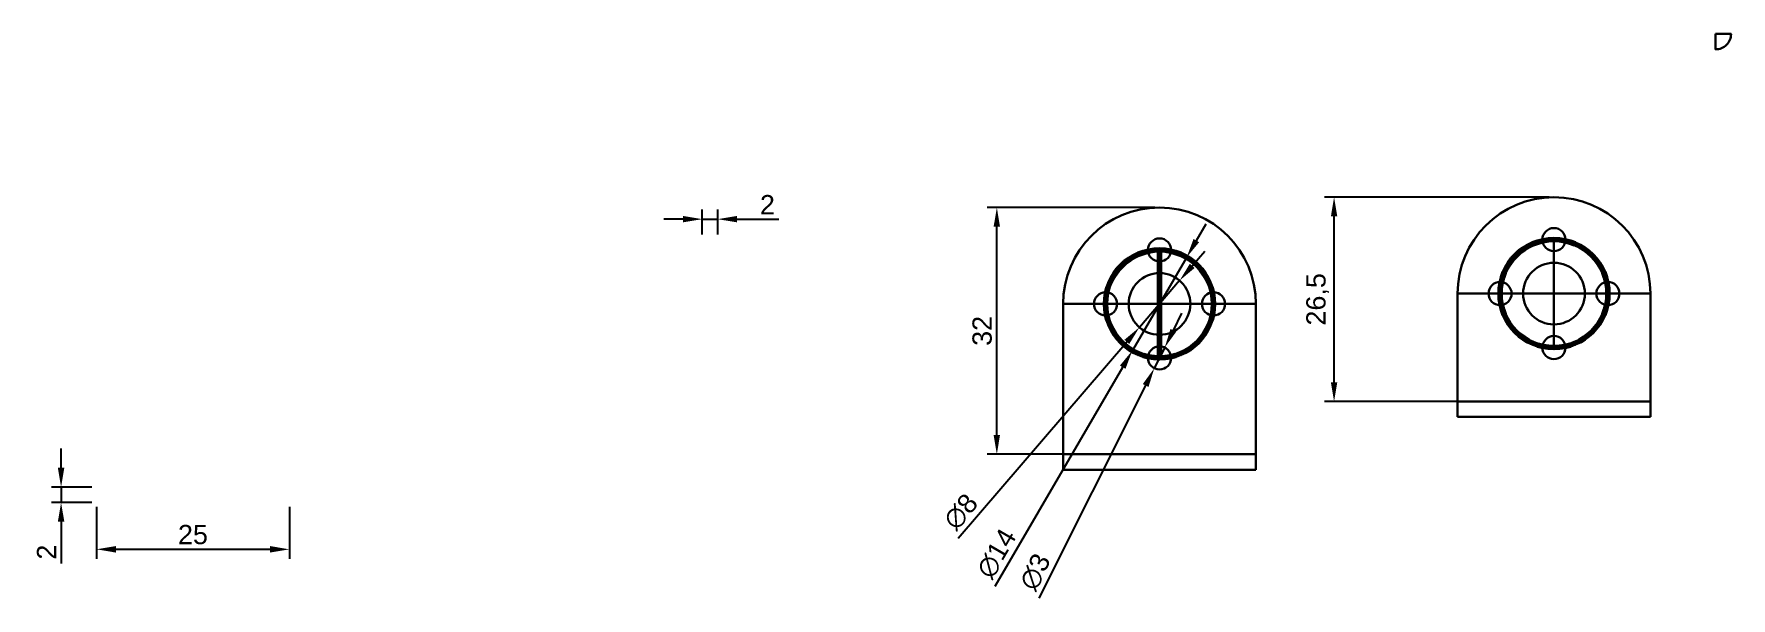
# Model space of a CAD drawing. Header units: millimetres. Extents: x 1469 to 3191, y 404 to 1558.
# Drawn here: x 2971 to 3191.1, y 685.8 to 758.9 of the extents above; entities that cross this region are included whole.
import ezdxf

# ---------------------------------------------------------------- set-up
doc = ezdxf.new("R2010")
doc.units = ezdxf.units.MM
doc.layers.add('Contorno_1', color=2, linetype='Continuous', lineweight=30, plot=False)
doc.layers.add('Cota', color=90, linetype='Continuous', lineweight=100, plot=False)
doc.styles.get("Standard").update_dxf_attribs({"font": 'arial.ttf'})
doc.dimstyles.new('ISO-25', dxfattribs={"dimtxt": 2.5, "dimasz": 2.5, "dimexe": 1.25, "dimexo": 0.625, "dimtad": 1, "dimtxsty": 'Standard', "dimcen": 2.5, "dimadec": 0, "dimazin": 0, "dimtfac": 1, "dimtmove": 0, "dimatfit": 3, "dimfxl": 1, "dimarcsym": 0})

msp = doc.modelspace()

# ---------------------------------------------------------------- blocks, each defined once
blk = doc.blocks.new('*D56')
at = {"layer": 'Cota', "color": 0, "lineweight": -2, "transparency": 16777216}
for p, q in [((2979.09, 697.59), (2979.09, 690.83)), ((3004.09, 697.59), (3004.09, 690.83)), ((2981.59, 692.08), (3001.59, 692.08))]:
    blk.add_line(p, q, dxfattribs=at)
at = {"layer": 'Cota', "color": 0, "transparency": 16777216}
for points in [[(2981.59, 692.5), (2981.59, 691.66), (2979.09, 692.08)], [(3001.59, 692.5), (3001.59, 691.66), (3004.09, 692.08)]]:
    blk.add_solid(points, dxfattribs=at)
at = {"layer": 'Defpoints', "color": 0, "transparency": 16777216}
for p in [(2979.09, 698.21), (3004.09, 698.21), (3004.09, 692.08)]:
    blk.add_point(p, dxfattribs=at)
at = {"layer": 'Cota', "color": 0, "transparency": 16777216, "insert": (2991.59, 693.98), "char_height": 2.5, "attachment_point": 5}
blk.add_mtext('25', dxfattribs=at)
blk = doc.blocks.new('*D57')
at = {"layer": 'Cota', "color": 0, "lineweight": -2, "transparency": 16777216}
for p, q in [((3116.31, 736.41), (3094.59, 736.41)), ((3095.84, 706.91), (3095.84, 733.91)), ((3116.31, 704.41), (3094.59, 704.41))]:
    blk.add_line(p, q, dxfattribs=at)
at = {"layer": 'Cota', "color": 0, "transparency": 16777216}
for points in [[(3095.42, 733.91), (3096.25, 733.91), (3095.84, 736.41)], [(3095.42, 706.91), (3096.25, 706.91), (3095.84, 704.41)]]:
    blk.add_solid(points, dxfattribs=at)
at = {"layer": 'Defpoints', "color": 0, "transparency": 16777216}
for p in [(3095.84, 736.41), (3116.94, 736.41), (3116.94, 704.41)]:
    blk.add_point(p, dxfattribs=at)
at = {"layer": 'Cota', "color": 0, "transparency": 16777216, "insert": (3093.94, 720.41), "char_height": 2.5, "attachment_point": 5, "rotation": 90}
blk.add_mtext('32', dxfattribs=at)
blk = doc.blocks.new('*D58')
at = {"layer": 'Cota', "color": 0, "lineweight": -2, "transparency": 16777216}
for p, q in [((2974.49, 702.66), (2974.49, 705.16)), ((2978.47, 700.16), (2973.24, 700.16)), ((2974.49, 700.16), (2974.49, 698.16)), ((2978.47, 698.16), (2973.24, 698.16)), ((2974.49, 695.66), (2974.49, 690.26))]:
    blk.add_line(p, q, dxfattribs=at)
at = {"layer": 'Cota', "color": 0, "transparency": 16777216}
for points in [[(2974.07, 702.66), (2974.91, 702.66), (2974.49, 700.16)], [(2974.07, 695.66), (2974.91, 695.66), (2974.49, 698.16)]]:
    blk.add_solid(points, dxfattribs=at)
at = {"layer": 'Defpoints', "color": 0, "transparency": 16777216}
for p in [(2979.1, 700.16), (2974.49, 698.16), (2979.1, 698.16)]:
    blk.add_point(p, dxfattribs=at)
at = {"layer": 'Cota', "color": 0, "transparency": 16777216, "insert": (2972.61, 691.71), "char_height": 2.5, "attachment_point": 5, "rotation": 90}
blk.add_mtext('2', dxfattribs=at)
blk = doc.blocks.new('*D59')
at = {"layer": 'Cota', "color": 0, "lineweight": -2, "transparency": 16777216}
for p, q in [((3121.71, 732.12), (3122.97, 734.28)), ((3120.46, 729.96), (3113.41, 717.86)), ((3095.62, 687.28), (3112.16, 715.7))]:
    blk.add_line(p, q, dxfattribs=at)
at = {"layer": 'Cota', "color": 0, "transparency": 16777216}
for points in [[(3121.35, 732.33), (3122.07, 731.91), (3120.46, 729.96)], [(3111.8, 715.91), (3112.52, 715.49), (3113.41, 717.86)]]:
    blk.add_solid(points, dxfattribs=at)
at = {"layer": 'Defpoints', "color": 0, "transparency": 16777216}
for p in [(3120.46, 729.96), (3113.41, 717.86)]:
    blk.add_point(p, dxfattribs=at)
at = {"layer": 'Cota', "color": 0, "transparency": 16777216, "insert": (3095.81, 691.53), "char_height": 2.5, "attachment_point": 5, "rotation": 59.8021}
blk.add_mtext('∅14', dxfattribs=at)
blk = doc.blocks.new('*D60')
at = {"layer": 'Cota', "color": 0, "lineweight": -2, "transparency": 16777216}
for p, q in [((3121.17, 728.84), (3122.8, 730.73)), ((3119.54, 726.94), (3114.33, 720.87)), ((3090.83, 693.54), (3112.7, 718.98))]:
    blk.add_line(p, q, dxfattribs=at)
at = {"layer": 'Cota', "color": 0, "transparency": 16777216}
for points in [[(3120.86, 729.11), (3121.49, 728.57), (3119.54, 726.94)], [(3112.38, 719.25), (3113.01, 718.71), (3114.33, 720.87)]]:
    blk.add_solid(points, dxfattribs=at)
at = {"layer": 'Defpoints', "color": 0, "transparency": 16777216}
for p in [(3119.54, 726.94), (3114.33, 720.87)]:
    blk.add_point(p, dxfattribs=at)
at = {"layer": 'Cota', "color": 0, "transparency": 16777216, "insert": (3091.17, 696.95), "char_height": 2.5, "attachment_point": 5, "rotation": 49.3203}
blk.add_mtext('∅8', dxfattribs=at)
blk = doc.blocks.new('*D61')
at = {"layer": 'Cota', "color": 0, "lineweight": -2, "transparency": 16777216}
for p, q in [((3118.73, 720.48), (3119.85, 722.72)), ((3117.61, 718.25), (3116.26, 715.57)), ((3101.31, 685.76), (3115.14, 713.33))]:
    blk.add_line(p, q, dxfattribs=at)
at = {"layer": 'Cota', "color": 0, "transparency": 16777216}
for points in [[(3118.36, 720.67), (3119.1, 720.3), (3117.61, 718.25)], [(3114.77, 713.52), (3115.51, 713.15), (3116.26, 715.57)]]:
    blk.add_solid(points, dxfattribs=at)
at = {"layer": 'Defpoints', "color": 0, "transparency": 16777216}
for p in [(3117.61, 718.25), (3116.26, 715.57)]:
    blk.add_point(p, dxfattribs=at)
at = {"layer": 'Cota', "color": 0, "transparency": 16777216, "insert": (3100.81, 689.15), "char_height": 2.5, "attachment_point": 5, "rotation": 63.3598}
blk.add_mtext('∅3', dxfattribs=at)
blk = doc.blocks.new('*D62')
at = {"layer": 'Cota', "color": 0, "lineweight": -2, "transparency": 16777216}
for p, q in [((3167.46, 737.75), (3138.32, 737.75)), ((3139.57, 713.75), (3139.57, 735.25)), ((3167.46, 711.25), (3138.32, 711.25))]:
    blk.add_line(p, q, dxfattribs=at)
at = {"layer": 'Cota', "color": 0, "transparency": 16777216}
for points in [[(3139.16, 735.25), (3139.99, 735.25), (3139.57, 737.75)], [(3139.16, 713.75), (3139.99, 713.75), (3139.57, 711.25)]]:
    blk.add_solid(points, dxfattribs=at)
at = {"layer": 'Defpoints', "color": 0, "transparency": 16777216}
for p in [(3139.57, 737.75), (3168.09, 737.75), (3168.09, 711.25)]:
    blk.add_point(p, dxfattribs=at)
at = {"layer": 'Cota', "color": 0, "transparency": 16777216, "insert": (3137.45, 724.5), "char_height": 2.5, "attachment_point": 5, "rotation": 90}
blk.add_mtext('26,5', dxfattribs=at)
blk = doc.blocks.new('*D66')
at = {"layer": 'Contorno_1', "color": 0, "lineweight": -2, "transparency": 16777216}
for p, q in [((3057.64, 732.92), (3057.64, 736.15)), ((3059.64, 732.92), (3059.64, 736.15)), ((3055.14, 734.9), (3052.64, 734.9)), ((3057.64, 734.9), (3059.64, 734.9)), ((3062.14, 734.9), (3067.55, 734.9))]:
    blk.add_line(p, q, dxfattribs=at)
at = {"layer": 'Contorno_1', "color": 0, "transparency": 16777216}
for points in [[(3055.14, 735.32), (3055.14, 734.49), (3057.64, 734.9)], [(3062.14, 735.32), (3062.14, 734.49), (3059.64, 734.9)]]:
    blk.add_solid(points, dxfattribs=at)
at = {"layer": 'Defpoints', "color": 0, "transparency": 16777216}
for p in [(3059.64, 734.9), (3057.64, 732.3), (3059.64, 732.3)]:
    blk.add_point(p, dxfattribs=at)
at = {"layer": 'Contorno_1', "color": 0, "transparency": 16777216, "insert": (3066.09, 736.78), "char_height": 2.5, "attachment_point": 5}
blk.add_mtext('2', dxfattribs=at)

# ---------------------------------------------------------------- dimensions: what is measured, and where the dimension line sits
at = {"layer": 'Contorno_1'}
dim = msp.add_aligned_dim(p1=(3057.64, 732.297, -0.156), p2=(3059.64, 732.297, -0.156), distance=2.607, dimstyle='ISO-25', dxfattribs=at)
dim.commit()
dim.dimension.update_dxf_attribs({"geometry": '*D66', "text_midpoint": (3066.093, 736.784, -0.156)})
at = {"layer": 'Cota'}
for p1, p2, distance, picture, middle in [((3168.089, 711.25, -0.156), (3168.089, 737.75, -0.156), 28.516, '*D62', (3137.446, 724.5, -0.156)), ((3116.935, 704.408, -0.156), (3116.935, 736.408, -0.156), 21.097, '*D57', (3093.936, 720.408, -0.156)), ((2979.096, 700.165, -0.156), (2979.096, 698.165, -0.156), -4.605, '*D58', (2972.61, 691.712, -0.156)), ((2979.086, 698.211, -0.156), (3004.086, 698.211, -0.156), -6.132, '*D56', (2991.586, 693.98, -0.156))]:
    dim = msp.add_aligned_dim(p1=p1, p2=p2, distance=distance, dimstyle='ISO-25', dxfattribs=at)
    dim.commit()
    dim.dimension.update_dxf_attribs({"geometry": picture, "text_midpoint": middle})
for p1, p2, picture, middle in [((3120.456, 729.958, -0.156), (3113.414, 717.858, -0.156), '*D59', (3097.516, 690.539, -0.156)), ((3119.543, 726.941, -0.156), (3114.328, 720.874, -0.156), '*D60', (3092.661, 695.666, -0.156)), ((3117.608, 718.248, -0.156), (3116.263, 715.567, -0.156), '*D61', (3102.567, 688.266, -0.156))]:
    dim = msp.add_diameter_dim_2p(p1=p1, p2=p2, dimstyle='ISO-25', dxfattribs=at)
    dim.commit()
    dim.dimension.update_dxf_attribs({"geometry": picture, "text_midpoint": middle, "dimtype": 163})

# ---------------------------------------------------------------- linework, layer by layer
at = {"layer": 'Contorno_1'}
for p, q in [((3168.089, 725.25, -0.156), (3168.089, 732.25, -0.156)), ((3155.589, 725.25, -0.156), (3155.589, 711.25, -0.156)), ((3180.589, 725.25, -0.156), (3155.589, 725.25, -0.156)), ((3168.089, 725.25, -0.156), (3168.089, 718.25, -0.156)), ((3180.589, 711.25, -0.156), (3180.589, 725.25, -0.156)), ((3129.435, 723.908, -0.156), (3104.435, 723.908, -0.156)), ((3104.435, 723.908, -0.156), (3104.435, 704.408, -0.156)), ((3129.435, 704.408, -0.156), (3129.435, 723.908, -0.156)), ((3155.589, 711.25, -0.156), (3180.589, 711.25, -0.156)), ((3155.589, 711.25, -0.156), (3155.589, 709.25, -0.156)), ((3180.589, 709.25, -0.156), (3180.589, 711.25, -0.156)), ((3155.589, 709.25, -0.156), (3180.589, 709.25, -0.156)), ((3104.435, 704.408, -0.156), (3129.435, 704.408, -0.156)), ((3104.435, 704.408, -0.156), (3104.435, 702.408, -0.156)), ((3129.435, 702.408, -0.156), (3129.435, 704.408, -0.156)), ((3104.435, 702.408, -0.156), (3129.435, 702.408, -0.156))]:
    msp.add_line(p, q, dxfattribs=at)
at = {"layer": 'Contorno_1', "elevation": -0.156}
msp.add_lwpolyline([(3189.052, 758.923), (3189.052, 756.923, 0.4142136), (3191.052, 758.923)], format="xyb", close=True, dxfattribs=at)
at = {"layer": 'Contorno_1'}
for centre, radius in [((3168.089, 732.25, -0.156), 1.5), ((3116.935, 730.908, -0.156), 1.5), ((3168.089, 725.25, -0.156), 4), ((3116.935, 723.908, -0.156), 4), ((3161.089, 725.25, -0.156), 1.5), ((3175.089, 725.25, -0.156), 1.5), ((3109.935, 723.908, -0.156), 1.5), ((3123.935, 723.908, -0.156), 1.5), ((3168.089, 718.25, -0.156), 1.5), ((3116.935, 716.908, -0.156), 1.5)]:
    msp.add_circle(centre, radius, dxfattribs=at)
for centre in [(3168.089, 725.25, -0.156), (3116.935, 723.908, -0.156)]:
    msp.add_arc(centre, 12.5, 0, 180, dxfattribs=at)
at = {"layer": 'Cota'}
for q in [(3116.935, 730.908, -0.156), (3116.935, 716.908, -0.156)]:
    msp.add_line((3116.935, 723.908, -0.156), q, dxfattribs=at)
for centre in [(3116.935, 723.908, -0.156), (3168.089, 725.25, -0.156)]:
    msp.add_circle(centre, 7, dxfattribs=at)

msp.set_redraw_order([(e.dxf.handle, doc.entitydb.next_handle()) for e in msp.query("TEXT MTEXT ATTDEF DIMENSION ARC_DIMENSION")])  # texts and dimensions are drawn at this point

doc.saveas('drawing.dxf')
